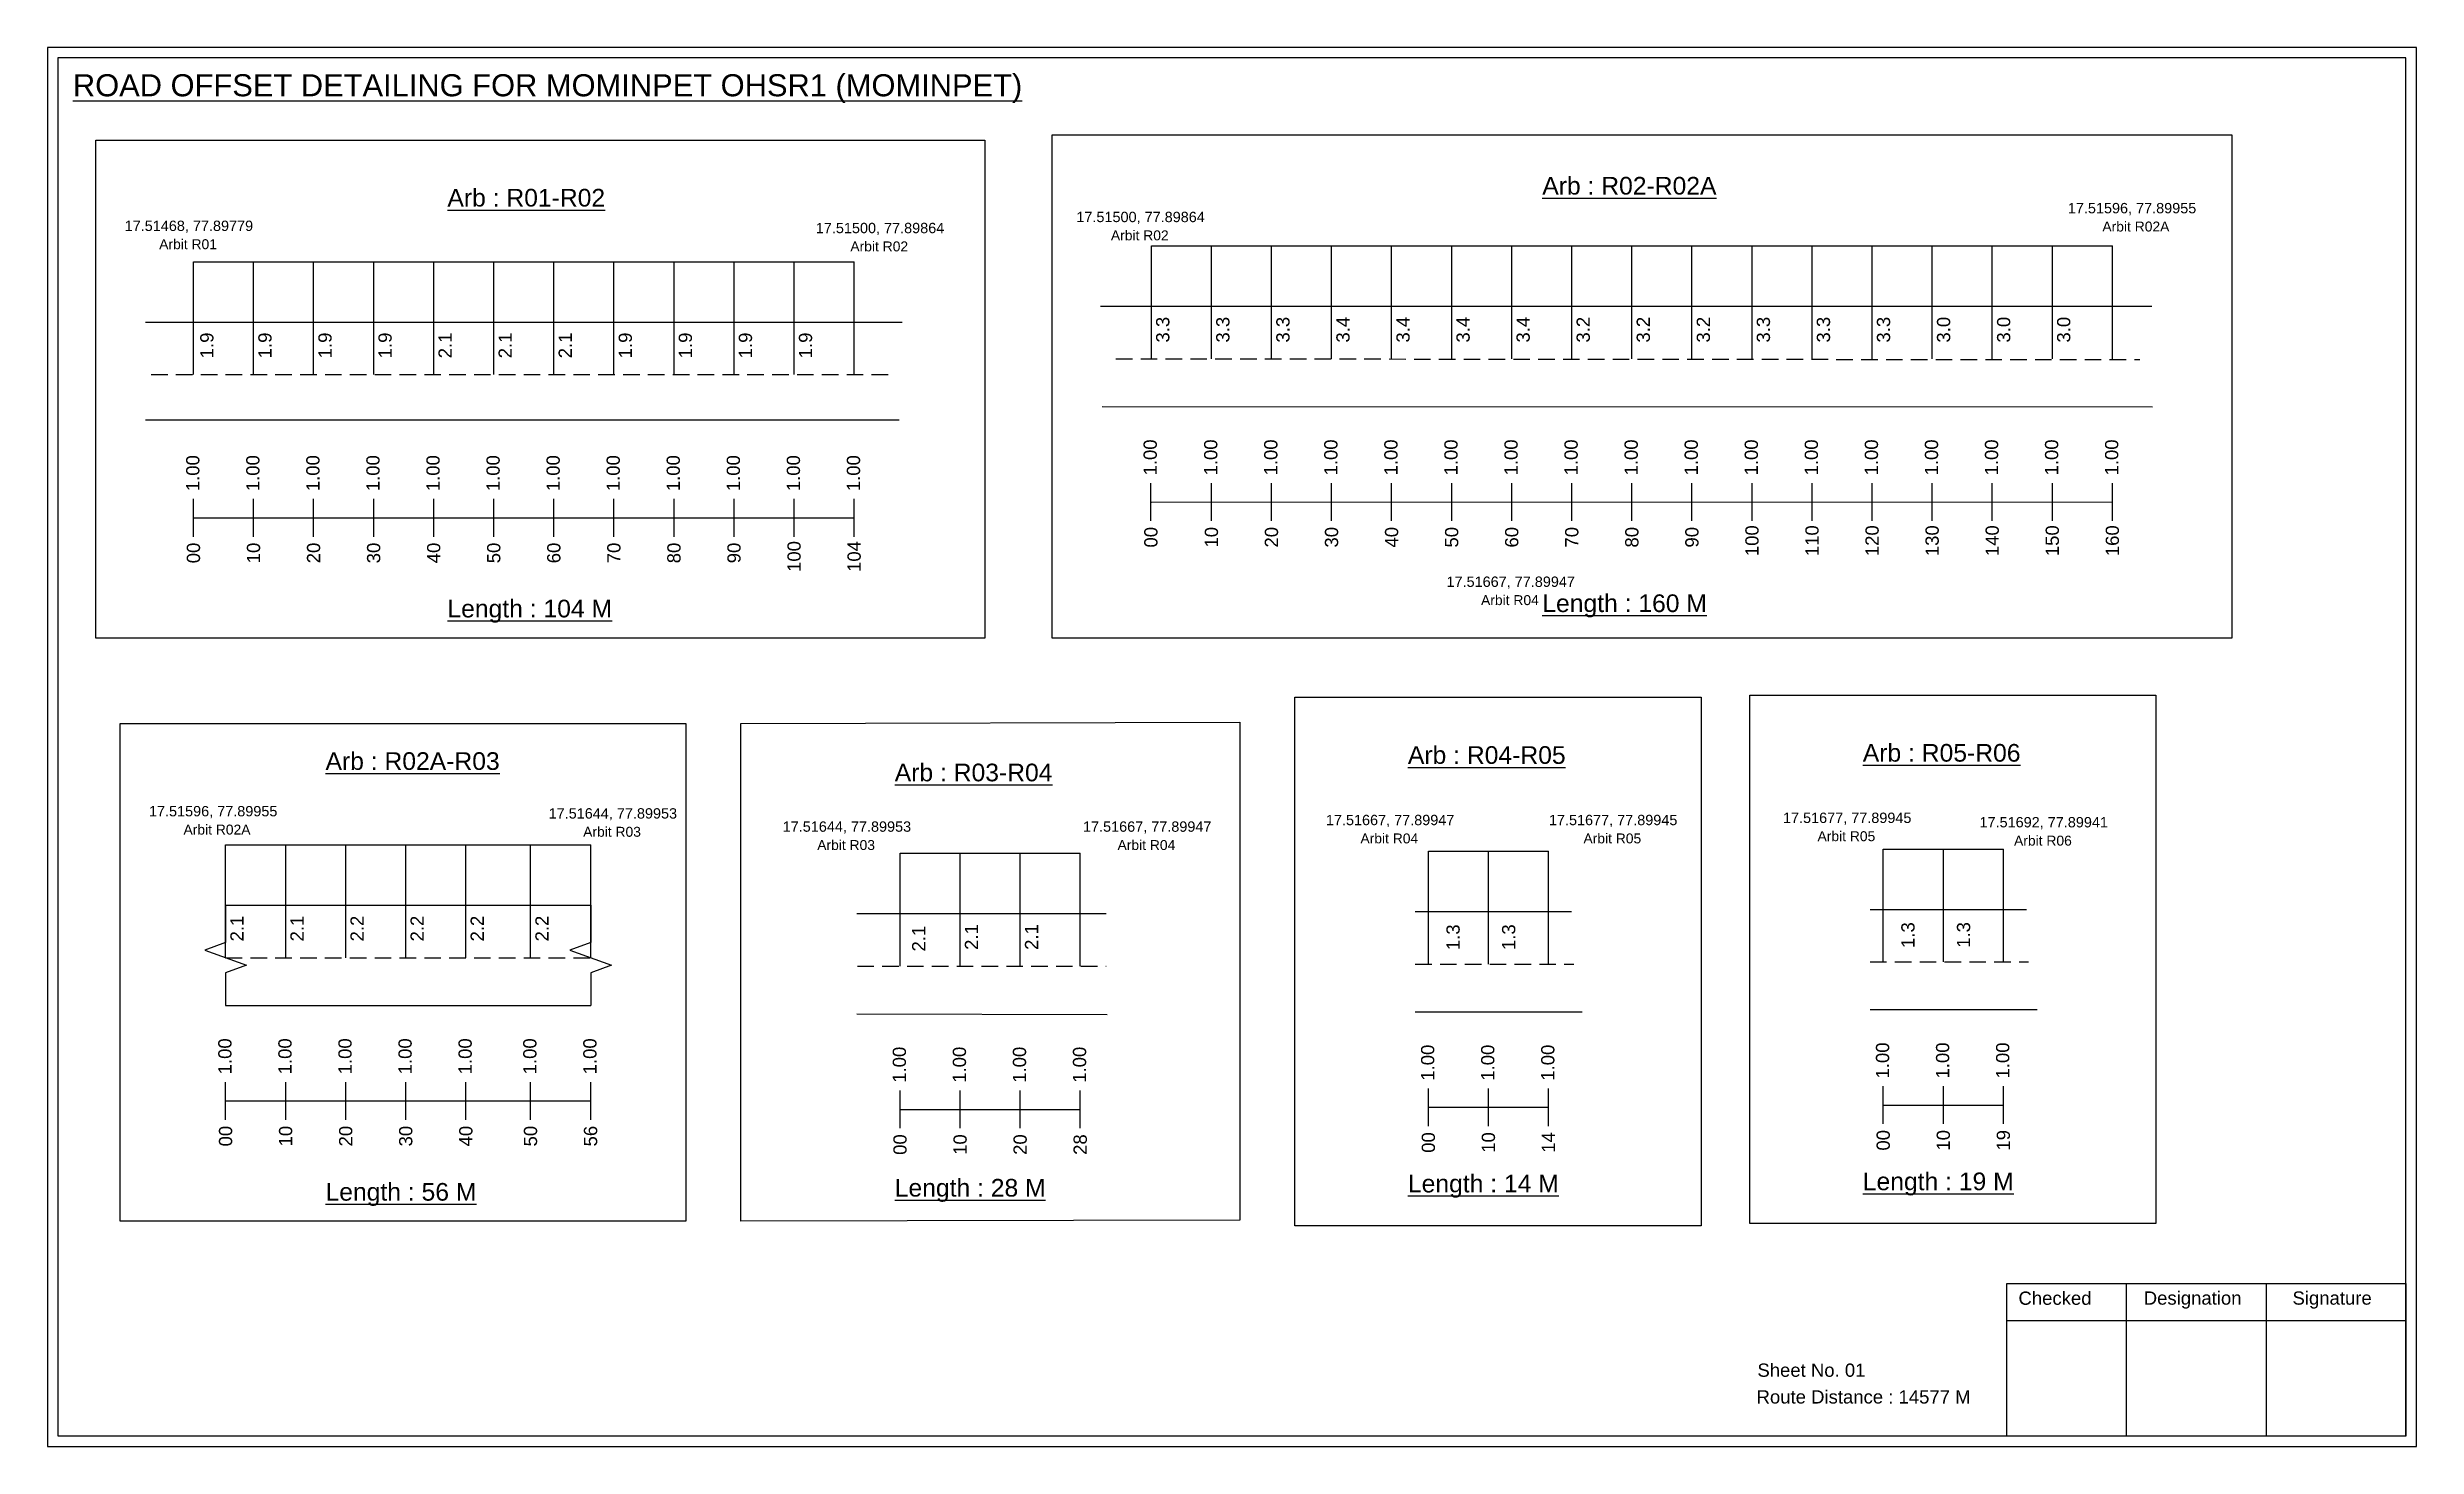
# Model space of a CAD drawing. Header units: inches. Extents: x 1446 to 12099, y 451 to 5049.
# Drawn here: x 3048 to 3585, y 2004 to 2321 of the extents above; entities that cross this region are included whole.
import ezdxf

# ---------------------------------------------------------------- set-up
doc = ezdxf.new("R2010")
doc.units = ezdxf.units.IN
doc.header["$MEASUREMENT"] = 0
doc.linetypes.add('DASHED2', pattern=[0.375, 0.25, -0.125])
doc.layers.add('PDF_Geometry', color=7, linetype='Continuous')
doc.layers.add('PDF_Text', color=5, linetype='Continuous')
doc.styles.add('PDF Arial', font='arial.ttf')
doc.styles.get("Standard").update_dxf_attribs({"font": 'arial.ttf'})

msp = doc.modelspace()

# ---------------------------------------------------------------- texts
at = {"color": 242, "true_color": 0xcd2027}
for s, height, p in [('%%UROAD OFFSET DETAILING FOR MOMINPET OHSR1 (MOMINPET)', 5, (3054.28, 2309.64)), ('%%UArb : R02-R02A', 4, (3387, 2287.4)), ('%%UArb : R01-R02', 4, (3139.08, 2284.69)), ('%%ULength : 104 M', 4, (3139.08, 2191.69)), ('%%ULength : 160 M', 4, (3387, 2192.9)), ('%%UArb : R04-R05', 4, (3356.57, 2158.54)), ('%%UArb : R05-R06', 4, (3459.57, 2159.04)), ('%%UArb : R02A-R03', 4, (3111.48, 2157.17)), ('%%UArb : R03-R04', 4, (3240.37, 2154.59)), ('%%ULength : 14 M', 4, (3356.57, 2061.54)), ('%%ULength : 19 M', 4, (3459.57, 2062.04)), ('%%ULength : 56 M', 4, (3111.48, 2059.67)), ('%%ULength : 28 M', 4, (3240.37, 2060.59))]:
    msp.add_text(s, height=height, dxfattribs=at).set_placement(p)
at = {"color": 5}
for s, height, p in [('17.51596, 77.89955', 2.34, (3506, 2283.16)), ('17.51468, 77.89779', 2.34, (3066, 2279.16)), ('17.51500, 77.89864', 2.34, (3222.5, 2278.66)), ('17.51500, 77.89864', 2.34, (3281.5, 2281.16)), ('Arbit R02A', 2.246, (3513.82, 2279.04)), ('Arbit R01', 2.246, (3073.82, 2275.04)), ('Arbit R02', 2.246, (3230.32, 2274.54)), ('Arbit R02', 2.246, (3289.32, 2277.04)), ('17.51667, 77.89947', 2.34, (3365.31, 2198.6)), ('Arbit R04', 2.246, (3373.13, 2194.48)), ('17.51596, 77.89955', 2.34, (3071.5, 2146.66)), ('17.51644, 77.89953', 2.34, (3162, 2146.16)), ('17.51667, 77.89947', 2.34, (3338, 2144.66)), ('17.51677, 77.89945', 2.34, (3388.5, 2144.66)), ('17.51677, 77.89945', 2.34, (3441.5, 2145.16)), ('17.51692, 77.89941', 2.34, (3486, 2144.16)), ('Arbit R02A', 2.246, (3079.32, 2142.54)), ('Arbit R03', 2.246, (3169.82, 2142.04)), ('17.51644, 77.89953', 2.34, (3215, 2143.17)), ('Arbit R03', 2.246, (3222.82, 2139.04)), ('17.51667, 77.89947', 2.34, (3283, 2143.17)), ('Arbit R04', 2.246, (3290.82, 2139.04)), ('Arbit R04', 2.246, (3345.82, 2140.54)), ('Arbit R05', 2.246, (3396.32, 2140.54)), ('Arbit R05', 2.246, (3449.32, 2141.04)), ('Arbit R06', 2.246, (3493.82, 2140.04))]:
    msp.add_text(s, height=height, dxfattribs=at).set_placement(p)
for s, p in [('3.3', (3302.56, 2253.9)), ('3.3', (3316.16, 2253.9)), ('3.3', (3329.76, 2253.9)), ('3.4', (3343.36, 2253.9)), ('3.4', (3356.96, 2253.9)), ('3.4', (3370.56, 2253.9)), ('3.4', (3384.16, 2253.9)), ('3.2', (3397.76, 2253.9)), ('3.2', (3411.36, 2253.9)), ('3.2', (3424.96, 2253.9)), ('3.3', (3438.56, 2253.9)), ('3.3', (3452.16, 2253.9)), ('3.3', (3465.76, 2253.9)), ('3.0', (3479.36, 2253.9)), ('3.0', (3492.96, 2253.9)), ('3.0', (3506.56, 2253.9)), ('1.9', (3086.1, 2250.34)), ('1.9', (3099.26, 2250.34)), ('1.9', (3112.86, 2250.34)), ('1.9', (3126.46, 2250.34)), ('2.1', (3140.06, 2250.34)), ('2.1', (3153.66, 2250.34)), ('2.1', (3167.26, 2250.34)), ('1.9', (3180.86, 2250.34)), ('1.9', (3194.46, 2250.34)), ('1.9', (3208.06, 2250.34)), ('1.9', (3221.66, 2250.34)), ('2.1', (3092.93, 2118.34)), ('2.1', (3106.53, 2118.34)), ('2.2', (3120.13, 2118.34)), ('2.2', (3133.73, 2118.34)), ('2.2', (3147.33, 2118.34)), ('2.2', (3161.99, 2118.34)), ('2.1', (3247.3, 2116.06)), ('2.1', (3259.25, 2116.43)), ('2.1', (3272.85, 2116.43)), ('1.3', (3368.29, 2116.37)), ('1.3', (3380.88, 2116.4)), ('1.3', (3471.29, 2116.87)), ('1.3', (3483.88, 2116.9))]:
    msp.add_text(s, height=3, rotation=90).set_placement(p)
at = {"color": 217, "true_color": 0x93278f}
for s, p in [('1.00', (3299.71, 2223.82)), ('1.00', (3313.42, 2223.82)), ('1.00', (3327.02, 2223.82)), ('1.00', (3340.62, 2223.82)), ('1.00', (3354.22, 2223.82)), ('1.00', (3367.82, 2223.82)), ('1.00', (3381.42, 2223.82)), ('1.00', (3395.02, 2223.82)), ('1.00', (3408.62, 2223.82)), ('1.00', (3422.22, 2223.82)), ('1.00', (3435.82, 2223.82)), ('1.00', (3449.42, 2223.82)), ('1.00', (3463.02, 2223.82)), ('1.00', (3476.62, 2223.82)), ('1.00', (3490.22, 2223.82)), ('1.00', (3503.82, 2223.82)), ('1.00', (3517.42, 2223.82)), ('1.00', (3082.92, 2220.26)), ('1.00', (3096.52, 2220.26)), ('1.00', (3110.12, 2220.26)), ('1.00', (3123.72, 2220.26)), ('1.00', (3137.32, 2220.26)), ('1.00', (3150.92, 2220.26)), ('1.00', (3164.52, 2220.26)), ('1.00', (3178.12, 2220.26)), ('1.00', (3191.72, 2220.26)), ('1.00', (3205.32, 2220.26)), ('1.00', (3218.92, 2220.26)), ('1.00', (3232.52, 2220.26)), ('00', (3299.86, 2207.5)), ('10', (3313.57, 2207.5)), ('20', (3327.17, 2207.5)), ('30', (3340.77, 2207.5)), ('40', (3354.37, 2207.5)), ('50', (3367.97, 2207.5)), ('60', (3381.57, 2207.5)), ('70', (3395.17, 2207.5)), ('80', (3408.77, 2207.5)), ('90', (3422.37, 2207.5)), ('100', (3435.97, 2205.55)), ('110', (3449.57, 2205.55)), ('120', (3463.17, 2205.55)), ('130', (3476.77, 2205.55)), ('140', (3490.37, 2205.55)), ('150', (3503.97, 2205.55)), ('160', (3517.57, 2205.55)), ('00', (3083.07, 2203.94)), ('10', (3096.67, 2203.94)), ('20', (3110.27, 2203.94)), ('30', (3123.87, 2203.94)), ('40', (3137.47, 2203.94)), ('50', (3151.07, 2203.94)), ('60', (3164.67, 2203.94)), ('70', (3178.27, 2203.94)), ('80', (3191.87, 2203.94)), ('90', (3205.47, 2203.94)), ('100', (3219.07, 2201.98)), ('104', (3232.67, 2201.98)), ('1.00', (3090.19, 2088.26)), ('1.00', (3103.79, 2088.26)), ('1.00', (3117.39, 2088.26)), ('1.00', (3130.99, 2088.26)), ('1.00', (3144.59, 2088.26)), ('1.00', (3159.24, 2088.26)), ('1.00', (3172.84, 2088.26)), ('1.00', (3242.91, 2086.35)), ('1.00', (3256.51, 2086.35)), ('1.00', (3270.11, 2086.35)), ('1.00', (3283.71, 2086.35)), ('1.00', (3362.54, 2086.82)), ('1.00', (3376.14, 2086.82)), ('1.00', (3389.74, 2086.82)), ('1.00', (3465.54, 2087.32)), ('1.00', (3479.14, 2087.32)), ('1.00', (3492.74, 2087.32)), ('00', (3090.34, 2071.94)), ('10', (3103.94, 2071.94)), ('20', (3117.54, 2071.94)), ('30', (3131.14, 2071.94)), ('40', (3144.74, 2071.94)), ('50', (3159.39, 2071.94)), ('56', (3172.99, 2071.94)), ('00', (3243.06, 2070.03)), ('10', (3256.66, 2070.03)), ('20', (3270.26, 2070.03)), ('28', (3283.86, 2070.03)), ('00', (3362.69, 2070.5)), ('10', (3376.29, 2070.5)), ('14', (3389.89, 2070.5)), ('00', (3465.69, 2071)), ('10', (3479.29, 2071)), ('19', (3492.89, 2071))]:
    msp.add_text(s, height=3, rotation=90, dxfattribs=at).set_placement(p)
for s, p in [('Sheet No. 01', (3435.71, 2019.8)), ('Route Distance : 14577 M', (3435.52, 2013.75))]:
    msp.add_text(s, height=3).set_placement(p)
at = {"layer": 'PDF_Text', "color": 7, "attachment_point": 7, "style": 'PDF Arial'}
for s, insert, char_height in [('Checked', (3494.82, 2036.05), 3.001), ('Designation', (3523.19, 2035.22), 3.0006), ('Signature', (3556.87, 2035.22), 3.001)]:
    msp.add_mtext(s, dxfattribs=dict(at, insert=insert, char_height=char_height))

# ---------------------------------------------------------------- linework, layer by layer
at = {"color": 5}
for p, q in [((3298.49, 2275.76), (3516.09, 2275.76)), ((3081.59, 2272.2), (3231.19, 2272.2)), ((3088.86, 2140.2), (3171.52, 2140.2)), ((3241.58, 2138.29), (3282.38, 2138.29)), ((3361.21, 2138.76), (3388.41, 2138.76)), ((3464.21, 2139.26), (3491.41, 2139.26))]:
    msp.add_line(p, q, dxfattribs=at)
for p, q in [((3298.49, 2250.23), (3298.49, 2275.76)), ((3312.09, 2250.23), (3312.09, 2275.76)), ((3325.69, 2250.23), (3325.69, 2275.76)), ((3339.29, 2250.23), (3339.29, 2275.76)), ((3352.89, 2250.23), (3352.89, 2275.76)), ((3366.49, 2250.23), (3366.49, 2275.76)), ((3380.09, 2250.23), (3380.09, 2275.76)), ((3393.69, 2250.23), (3393.69, 2275.76)), ((3407.29, 2250.23), (3407.29, 2275.76)), ((3420.89, 2250.23), (3420.89, 2275.76)), ((3434.49, 2250.23), (3434.49, 2275.76)), ((3448.09, 2250.23), (3448.09, 2275.76)), ((3461.69, 2250.23), (3461.69, 2275.76)), ((3475.29, 2250.23), (3475.29, 2275.76)), ((3488.89, 2250.23), (3488.89, 2275.76)), ((3502.49, 2250.23), (3502.49, 2275.76)), ((3516.09, 2250.23), (3516.09, 2275.76)), ((3081.59, 2246.66), (3081.59, 2272.2)), ((3095.19, 2246.66), (3095.19, 2272.2)), ((3108.79, 2246.66), (3108.79, 2272.2)), ((3122.39, 2246.66), (3122.39, 2272.2)), ((3135.99, 2246.66), (3135.99, 2272.2)), ((3149.59, 2246.66), (3149.59, 2272.2)), ((3163.19, 2246.66), (3163.19, 2272.2)), ((3176.79, 2246.66), (3176.79, 2272.2)), ((3190.39, 2246.66), (3190.39, 2272.2)), ((3203.99, 2246.66), (3203.99, 2272.2)), ((3217.59, 2246.66), (3217.59, 2272.2)), ((3231.19, 2246.66), (3231.19, 2272.2)), ((3286.95, 2262.11), (3525.03, 2262.11)), ((3070.72, 2258.55), (3242.07, 2258.55)), ((3287.34, 2239.43), (3525.19, 2239.39)), ((3241.38, 2236.36), (3070.72, 2236.36)), ((3088.86, 2114.66), (3088.86, 2140.2)), ((3102.46, 2114.66), (3102.46, 2140.2)), ((3116.06, 2114.66), (3116.06, 2140.2)), ((3129.66, 2114.66), (3129.66, 2140.2)), ((3143.26, 2114.66), (3143.26, 2140.2)), ((3157.92, 2114.67), (3157.92, 2140.2)), ((3171.52, 2114.67), (3171.52, 2140.2)), ((3241.58, 2112.75), (3241.58, 2138.29)), ((3255.18, 2112.75), (3255.18, 2138.29)), ((3268.78, 2112.75), (3268.78, 2138.29)), ((3282.38, 2112.75), (3282.38, 2138.29)), ((3361.21, 2113.23), (3361.21, 2138.76)), ((3374.81, 2113.23), (3374.81, 2138.76)), ((3388.41, 2113.23), (3388.41, 2138.76)), ((3464.21, 2113.73), (3464.21, 2139.26)), ((3477.81, 2113.73), (3477.81, 2139.26)), ((3491.41, 2113.73), (3491.41, 2139.26)), ((3088.86, 2126.55), (3171.52, 2126.55)), ((3231.75, 2124.64), (3288.24, 2124.64)), ((3358.21, 2125.11), (3393.64, 2125.11)), ((3461.21, 2125.61), (3496.64, 2125.61)), ((3088.86, 2103.86), (3171.52, 2103.86)), ((3231.75, 2101.95), (3288.46, 2101.82)), ((3358.21, 2102.43), (3396.03, 2102.43)), ((3461.21, 2102.93), (3499.03, 2102.93))]:
    msp.add_line(p, q)
at = {"linetype": 'DASHED2', "ltscale": 15}
for p, q in [((3290.45, 2250.23), (3522.33, 2250.05)), ((3071.99, 2246.66), (3239.59, 2246.66)), ((3088.86, 2114.67), (3171.52, 2114.67)), ((3461.21, 2113.73), (3497.12, 2113.73)), ((3231.9, 2112.75), (3288.24, 2112.75)), ((3358.21, 2113.23), (3394.12, 2113.23))]:
    msp.add_line(p, q, dxfattribs=at)
at = {"color": 217, "true_color": 0x93278f}
for p, q in [((3298.39, 2213.53), (3298.39, 2222.08)), ((3312.09, 2213.53), (3312.09, 2222.08)), ((3325.69, 2213.53), (3325.69, 2222.08)), ((3339.29, 2213.53), (3339.29, 2222.08)), ((3352.89, 2213.53), (3352.89, 2222.08)), ((3366.49, 2213.53), (3366.49, 2222.08)), ((3380.09, 2213.53), (3380.09, 2222.08)), ((3393.69, 2213.53), (3393.69, 2222.08)), ((3407.29, 2213.53), (3407.29, 2222.08)), ((3420.89, 2213.53), (3420.89, 2222.08)), ((3434.49, 2213.53), (3434.49, 2222.08)), ((3448.09, 2213.53), (3448.09, 2222.08)), ((3461.69, 2213.53), (3461.69, 2222.08)), ((3475.29, 2213.53), (3475.29, 2222.08)), ((3488.89, 2213.53), (3488.89, 2222.08)), ((3502.49, 2213.53), (3502.49, 2222.08)), ((3516.09, 2213.53), (3516.09, 2222.08)), ((3081.59, 2209.96), (3081.59, 2218.52)), ((3095.19, 2209.96), (3095.19, 2218.52)), ((3108.79, 2209.96), (3108.79, 2218.52)), ((3122.39, 2209.96), (3122.39, 2218.52)), ((3135.99, 2209.96), (3135.99, 2218.52)), ((3149.59, 2209.96), (3149.59, 2218.52)), ((3163.19, 2209.96), (3163.19, 2218.52)), ((3176.79, 2209.96), (3176.79, 2218.52)), ((3190.39, 2209.96), (3190.39, 2218.52)), ((3203.99, 2209.96), (3203.99, 2218.52)), ((3217.59, 2209.96), (3217.59, 2218.52)), ((3231.19, 2209.96), (3231.19, 2218.52)), ((3298.49, 2217.8), (3516.09, 2217.84)), ((3081.59, 2214.23), (3231.19, 2214.26)), ((3088.86, 2077.96), (3088.86, 2086.52)), ((3088.86, 2082.23), (3171.52, 2082.24)), ((3102.46, 2077.96), (3102.46, 2086.52)), ((3116.06, 2077.96), (3116.06, 2086.52)), ((3129.66, 2077.96), (3129.66, 2086.52)), ((3143.26, 2077.96), (3143.26, 2086.52)), ((3157.92, 2077.97), (3157.92, 2086.52)), ((3171.52, 2077.97), (3171.52, 2086.52)), ((3241.58, 2076.05), (3241.58, 2084.61)), ((3255.18, 2076.05), (3255.18, 2084.61)), ((3268.78, 2076.05), (3268.78, 2084.61)), ((3282.38, 2076.05), (3282.38, 2084.61)), ((3361.21, 2076.53), (3361.21, 2085.09)), ((3374.81, 2076.53), (3374.81, 2085.09)), ((3388.41, 2076.53), (3388.41, 2085.09)), ((3464.21, 2077.03), (3464.21, 2085.59)), ((3477.81, 2077.03), (3477.81, 2085.59)), ((3491.41, 2077.03), (3491.41, 2085.59)), ((3241.58, 2080.32), (3282.38, 2080.33)), ((3361.21, 2080.8), (3388.41, 2080.8)), ((3464.21, 2081.3), (3491.41, 2081.3))]:
    msp.add_line(p, q, dxfattribs=at)
for points in [[(3059.5, 2299.68), (3260.74, 2299.68), (3260.74, 2187), (3059.5, 2187)], [(3276, 2300.92), (3543.12, 2300.92), (3543.12, 2187), (3276, 2187)], [(3331, 2173.61), (3422.94, 2173.61), (3422.94, 2054), (3331, 2054)], [(3434, 2174.11), (3525.94, 2174.11), (3525.94, 2054.5), (3434, 2054.5)], [(3065, 2167.68), (3193.1, 2167.68), (3193.1, 2055), (3065, 2055)], [(3205.5, 2167.68), (3318.5, 2167.97), (3318.5, 2055.29), (3205.5, 2055)]]:
    msp.add_lwpolyline(points, close=True)
at = {"linetype": 'Continuous'}
for points in [[(3088.86, 2126.55), (3088.86, 2118.11), (3084.12, 2116.39), (3093.61, 2112.94), (3088.86, 2111.21), (3088.86, 2103.86)], [(3171.52, 2126.55), (3171.52, 2118.11), (3166.77, 2116.39), (3176.26, 2112.94), (3171.52, 2111.21), (3171.52, 2103.86)]]:
    msp.add_lwpolyline(points, dxfattribs=at)
at = {"layer": 'PDF_Geometry'}
for points in [[(3048.5, 2320.71), (3048.5, 2004), (3584.97, 2004), (3584.97, 2320.71)], [(3050.83, 2318.38), (3050.83, 2006.42), (3582.55, 2006.42), (3582.55, 2318.38)]]:
    msp.add_lwpolyline(points, close=True, dxfattribs=at)
at = {"layer": 'PDF_Geometry', "color": 242, "true_color": 0xcc1f26}
msp.add_lwpolyline([(3582.55, 2006.33), (3492.21, 2006.33), (3492.21, 2040.94), (3582.55, 2040.94)], close=True, dxfattribs=at)
for points in [[(3519.19, 2040.94), (3519.19, 2006.33)], [(3550.92, 2040.94), (3550.92, 2006.33)], [(3492.21, 2032.56), (3582.55, 2032.56)]]:
    msp.add_lwpolyline(points, dxfattribs=at)

msp.set_redraw_order([(e.dxf.handle, doc.entitydb.next_handle()) for e in msp.query("TEXT MTEXT ATTDEF DIMENSION ARC_DIMENSION")])  # texts and dimensions are drawn at this point

doc.saveas('drawing.dxf')
